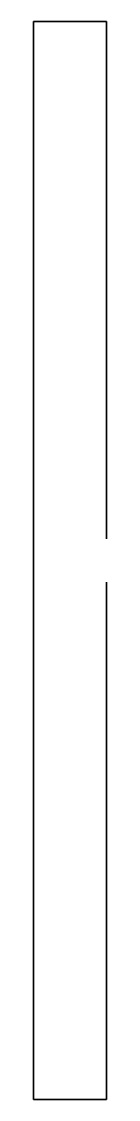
# Model space of a CAD drawing. Header units: millimetres. Extents: x -13428 to -11522, y -125 to 125.
# Drawn here: x -12281.6 to -12264.6, y -125 to 125 of the extents above; entities that cross this region are included whole.
import ezdxf

# ---------------------------------------------------------------- set-up
doc = ezdxf.new("R2010")
doc.units = ezdxf.units.MM
doc.header["$MEASUREMENT"] = 0

msp = doc.modelspace()

# ---------------------------------------------------------------- linework, layer by layer
for p, q in [((-12264.63, 125, 6126.65), (-12281.63, 125, 6126.65)), ((-12281.63, 125, 5126.65), (-12264.63, 125, 5126.65)), ((-12281.63, 125, 6126.65), (-12281.63, 125, 5126.65)), ((-12281.63, 125, 5126.65), (-12281.63, 125, 6126.65)), ((-12281.63, 125, 6126.65), (-12281.63, -125, 6126.65)), ((-12281.63, -125, 5126.65), (-12281.63, 125, 5126.65)), ((-12281.63, 125, 5126.65), (-12264.63, 125, 5126.65)), ((-12281.63, -125, 5126.65), (-12281.63, 125, 5126.65)), ((-12264.63, 125, 5126.65), (-12264.63, 125, 6126.65)), ((-12264.63, 5, 6126.65), (-12264.63, 125, 6126.65)), ((-12264.63, 125, 5126.65), (-12264.63, 5, 5126.65)), ((-12264.63, 125, 6126.65), (-12264.63, 125, 5126.65)), ((-12264.63, 125, 5126.65), (-12264.63, 5, 5126.65)), ((-12264.63, 5, 6126.65), (-12264.63, 5, 5126.65)), ((-12264.63, 5, 5126.65), (-12264.63, 5, 6126.65)), ((-12264.63, -5, 5126.65), (-12264.63, -5, 6126.65)), ((-12264.63, -125, 6126.65), (-12264.63, -5, 6126.65)), ((-12264.63, -5, 5126.65), (-12264.63, -125, 5126.65)), ((-12264.63, -5, 6126.65), (-12264.63, -5, 5126.65)), ((-12264.63, -5, 5126.65), (-12264.63, -125, 5126.65)), ((-12281.63, -125, 5126.65), (-12281.63, -125, 6126.65)), ((-12281.63, -125, 6126.65), (-12264.63, -125, 6126.65)), ((-12264.63, -125, 5126.65), (-12281.63, -125, 5126.65)), ((-12281.63, -125, 6126.65), (-12281.63, -125, 5126.65)), ((-12264.63, -125, 5126.65), (-12281.63, -125, 5126.65)), ((-12264.63, -125, 6126.65), (-12264.63, -125, 5126.65)), ((-12264.63, -125, 5126.65), (-12264.63, -125, 6126.65))]:
    msp.add_line(p, q)

doc.saveas('drawing.dxf')
